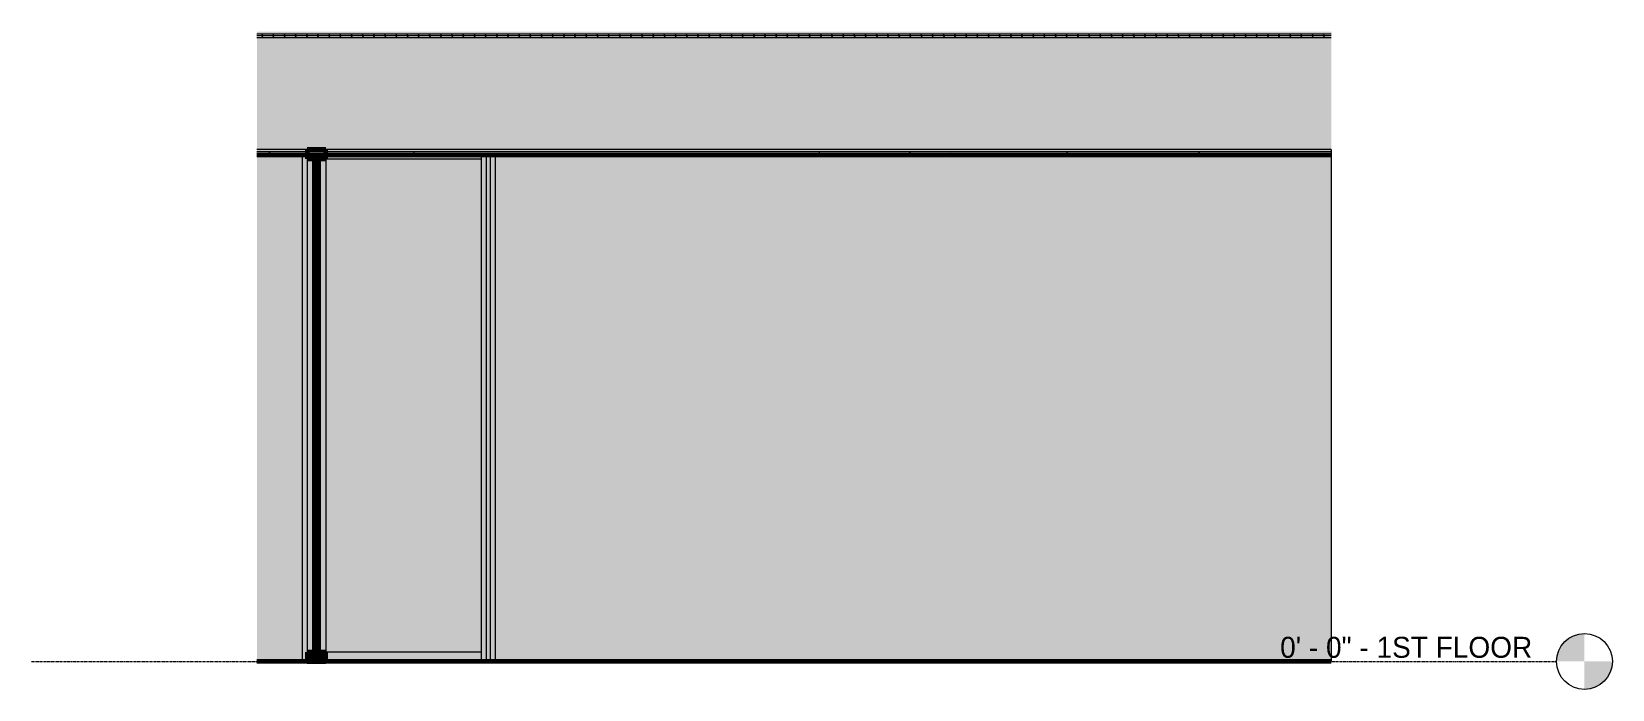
# Model space of a CAD drawing. Header units: inches. Extents: x -3547 to 1672, y -48 to 208.
# Drawn here: x -980.3 to -641, y -6 to 135.2 of the extents above; entities that cross this region are included whole.
import ezdxf

# ---------------------------------------------------------------- set-up
doc = ezdxf.new("R2010")
doc.units = ezdxf.units.IN
doc.header["$MEASUREMENT"] = 0
doc.linetypes.add('Aligning Line 1_8_', pattern=[0.25, 0.125, -0.125])
doc.linetypes.add('Grid Line 1_2_', pattern=[0.875, 0.5, -0.125, 0.125, -0.125])
for name, color, linetype, lineweight in [('0-2', 9, 'Continuous', 5), ('0-3', 165, 'Continuous', 5), ('0-4', 10, 'Continuous', 5), ('A-FLOR-5', 250, 'Continuous', 60), ('A-FLOR-7', 21, 'Continuous', 5), ('A-FLOR-8', 251, 'Continuous', 5), ('A-FLOR-LEVL', 51, 'Continuous', 9), ('A-FLOR-LEVL-1', 51, 'Grid Line 1_2_', 9), ('A-FLOR-LEVL-2', 151, 'Continuous', 9), ('A-FLOR-LEVL-3', 147, 'Continuous', 9), ('A-FLOR-MCUT-1', 7, 'Continuous', 18), ('A-FLOR-PATT-1', 253, 'Continuous', 9), ('A-FLOR-PATT-2', 90, 'Continuous', 9), ('A-GLAZ-CURT', 52, 'Continuous', 9), ('A-GLAZ-CURT-1', 52, 'Continuous', 60), ('A-GLAZ-CWMG', 51, 'Continuous', 9), ('A-GLAZ-CWMG-1', 51, 'Continuous', 60), ('G-ANNO-SYMB', 111, 'Aligning Line 1_8_', 9), ('G-ANNO-SYMB-1', 147, 'Aligning Line 1_8_', 9), ('I-WALL', 2, 'Continuous', 18), ('I-WALL-1', 2, 'Continuous', 5)]:
    doc.layers.add(name, color=color, linetype=linetype, lineweight=lineweight)
doc.styles.add('Century Gothic', font='ufonts.com_century-gothic.ttf', dxfattribs={"height": 4.5})

msp = doc.modelspace()

# ---------------------------------------------------------------- texts
at = {"layer": 'A-FLOR-LEVL', "insert": (-712.26, 5.28), "char_height": 4.5, "width": 64.9935, "attachment_point": 1, "style": 'Century Gothic'}
msp.add_mtext('0\' - 0" - 1ST FLOOR', dxfattribs=at)

# ---------------------------------------------------------------- blocks, each defined once
blk = doc.blocks.new('Level - Level Head - Circle-V16-Elevation 3 - a')
at = {"layer": 'A-FLOR-LEVL'}
h = blk.add_hatch(color=256, dxfattribs=at)
edge = h.paths.add_edge_path(flags=0)
edge.add_line((-2864.95, 0), (-2870.95, 0))
edge.add_arc((-2864.95, 0), 6, 90, 180, ccw=False)
edge.add_line((-2864.95, 6), (-2864.95, 0))
h = blk.add_hatch(color=256, dxfattribs=at)
edge = h.paths.add_edge_path(flags=0)
edge.add_line((-2864.95, -6), (-2864.95, 0))
edge.add_line((-2864.95, 0), (-2858.95, 0))
edge.add_arc((-2864.95, 0), 6, 270, 360, ccw=False)
at = {"layer": 'A-FLOR-LEVL-2'}
blk.add_circle((-2864.95, 0), 6, dxfattribs=at)
blk = doc.blocks.new('CTR - 2nd Phase_rvt-3-Elevation 3 - a')
at = {"layer": 'A-FLOR-LEVL-1'}
blk.add_line((-3198.25, 0), (-2870.95, 0), dxfattribs=at)
at = {"layer": '0-2'}
blk.add_blockref('Level - Level Head - Circle-V16-Elevation 3 - a', (0, 0), dxfattribs=at)
at = {"layer": 'A-FLOR-LEVL', "insert": (-2930.26, 5.28), "char_height": 4.5, "width": 64.9935, "attachment_point": 1, "style": 'Century Gothic'}
blk.add_mtext('0\' - 0" - 1ST FLOOR', dxfattribs=at)
blk = doc.blocks.new('Level - Level Head - Circle-V17-Elevation 3 - a')
at = {"layer": 'A-FLOR-LEVL'}
h = blk.add_hatch(color=256, dxfattribs=at)
edge = h.paths.add_edge_path(flags=0)
edge.add_line((-2864.95, 0), (-2870.95, 0))
edge.add_arc((-2864.95, 0), 6, 90, 180, ccw=False)
edge.add_line((-2864.95, 6), (-2864.95, 0))
h = blk.add_hatch(color=256, dxfattribs=at)
edge = h.paths.add_edge_path(flags=0)
edge.add_line((-2864.95, -6), (-2864.95, 0))
edge.add_line((-2864.95, 0), (-2858.95, 0))
edge.add_arc((-2864.95, 0), 6, 270, 360, ccw=False)
at = {"layer": 'A-FLOR-LEVL-3'}
blk.add_circle((-2864.95, 0), 6, dxfattribs=at)
blk = doc.blocks.new('CTR - 1st Phase - Unit Layouts_rvt-3-Elevation 3 - a')
at = {"layer": 'A-FLOR-LEVL-1'}
blk.add_line((-3198.25, 0), (-2870.95, 0), dxfattribs=at)
at = {"layer": '0-3'}
blk.add_blockref('Level - Level Head - Circle-V17-Elevation 3 - a', (0, 0), dxfattribs=at)
at = {"layer": 'A-FLOR-LEVL', "insert": (-2930.26, 5.28), "char_height": 4.5, "width": 64.9935, "attachment_point": 1, "style": 'Century Gothic'}
blk.add_mtext('0\' - 0" - 1ST FLOOR', dxfattribs=at)
blk = doc.blocks.new('CTR  - Topography_rvt-3-Elevation 3 - a')
at = {"layer": 'A-FLOR-LEVL-1'}
blk.add_line((-3198.25, 0), (-2870.95, 0), dxfattribs=at)
at = {"layer": 'G-ANNO-SYMB-1'}
blk.add_line((-2919.28, 0), (-3149.89, 0), dxfattribs=at)
at = {"layer": '0-3'}
blk.add_blockref('Level - Level Head - Circle-V17-Elevation 3 - a', (0, 0), dxfattribs=at)
at = {"layer": 'A-FLOR-LEVL', "insert": (-2930.26, 5.28), "char_height": 4.5, "width": 64.9935, "attachment_point": 1, "style": 'Century Gothic'}
blk.add_mtext('0\' - 0" - 1ST FLOOR', dxfattribs=at)
blk = doc.blocks.new('CTR - 1st Phase - Shell_rvt-3-Elevation 3 - a')
at = {"layer": 'A-FLOR-7'}
blk.add_hatch(color=256, dxfattribs=at).paths.add_polyline_path([(-2919.28, 109.87), (-2919.28, 133.87), (-3149.89, 133.87), (-3149.89, 109.87)], flags=0)
at = {"layer": 'A-FLOR-8'}
blk.add_hatch(color=256, dxfattribs=at).paths.add_polyline_path([(-3098.72, 109.37), (-2919.32, 109.37), (-2919.32, 109.87), (-3149.89, 109.87), (-3149.89, 109.37), (-3101.73, 109.37)], flags=0)
at = {"layer": 'A-FLOR-PATT-1'}
h = blk.add_hatch(dxfattribs=at)
h.set_pattern_fill('FP_5', color=256, style=0, pattern_type=2)
h.set_pattern_definition([(0, (-3029.648, 0), (7.68, 1.92), [0.634, -5.126, 0.634, -5.126, -30.72]), (0, (-3029.648, 0), (7.68, 1.92), [-11.52, 0.634, -10.886, 0.634, -5.126, -13.44]), (0, (-3029.648, 0), (7.68, 1.92), [-28.8, 0.634, -3.206, 0.634, -8.966]), (120, (-3026.768, 0.96), (-5.502769, 5.691075), [0.634, -5.126, 0.634, -5.126, -30.72]), (120, (-3026.768, 0.96), (-5.502769, 5.691075), [-11.52, 0.634, -10.886, 0.634, -5.126, -13.44]), (120, (-3026.768, 0.96), (-5.502769, 5.691075), [-28.8, 0.634, -3.206, 0.634, -8.966]), (240, (-3025.808, 4.8), (-2.177231, -7.611075), [0.634, -5.126, 0.634, -5.126, -30.72]), (240, (-3025.808, 4.8), (-2.177231, -7.611075), [-11.52, 0.634, -10.886, 0.634, -5.126, -13.44]), (240, (-3025.808, 4.8), (-2.177231, -7.611075), [-28.8, 0.634, -3.206, 0.634, -8.966])])
h.paths.add_polyline_path([(-3149.89, 134.62), (-2919.28, 134.62), (-2919.28, 135.19), (-3149.89, 135.19)], flags=0)
h = blk.add_hatch(dxfattribs=at)
h.set_pattern_fill('FP_6', color=256, style=0, pattern_type=2)
h.set_pattern_definition([(0, (-3029.648, 0), (0, 2.399), []), (315, (-3029.648, 0), (2.398506, 0), [3.393, -3.393]), (45, (-3029.648, 0), (2.398506, 0), [3.393, -3.393])])
h.paths.add_polyline_path([(-3071.67, 133.87), (-2919.28, 133.87), (-2919.28, 134.62), (-3149.89, 134.62), (-3149.89, 133.87)], flags=0)
at = {"layer": 'A-FLOR-PATT-2'}
h = blk.add_hatch(dxfattribs=at)
h.set_pattern_fill('FP_4', color=256, style=0, pattern_type=2)
h.set_pattern_definition([(0, (-3029.648, 0), (15.36, 3.84), [0.634, -10.886, 0.634, -10.886, -61.44]), (0, (-3029.648, 0), (15.36, 3.84), [-23.04, 0.634, -22.406, 0.634, -10.886, -26.88]), (0, (-3029.648, 0), (15.36, 3.84), [-57.6, 0.634, -7.046, 0.634, -18.566]), (120, (-3023.888, 1.92), (-11.00554, 11.38215), [0.634, -10.886, 0.634, -10.886, -61.44]), (120, (-3023.888, 1.92), (-11.00554, 11.38215), [-23.04, 0.634, -22.406, 0.634, -10.886, -26.88]), (120, (-3023.888, 1.92), (-11.00554, 11.38215), [-57.6, 0.634, -7.046, 0.634, -18.566]), (240, (-3021.968, 9.6), (-4.35446, -15.22215), [0.634, -10.886, 0.634, -10.886, -61.44]), (240, (-3021.968, 9.6), (-4.35446, -15.22215), [-23.04, 0.634, -22.406, 0.634, -10.886, -26.88]), (240, (-3021.968, 9.6), (-4.35446, -15.22215), [-57.6, 0.634, -7.046, 0.634, -18.566])])
h.paths.add_polyline_path([(-3149.89, 108.75), (-2919.28, 108.75), (-2919.28, 109.37), (-3149.89, 109.37)], flags=0)
at = {"layer": 'A-FLOR-5'}
for p, q in [((-3149.89, 108.75), (-2919.28, 108.75)), ((-2919.28, 0), (-3149.89, 0))]:
    blk.add_line(p, q, dxfattribs=at)
at = {"layer": 'A-FLOR-LEVL-1'}
blk.add_line((-3198.25, 0), (-2870.95, 0), dxfattribs=at)
at = {"layer": 'A-FLOR-MCUT-1'}
for p, q in [((-2919.28, 134.62), (-3149.89, 134.62)), ((-2919.28, 133.87), (-3149.89, 133.87)), ((-2919.28, 109.87), (-3149.89, 109.87)), ((-2919.28, 109.37), (-3149.89, 109.37))]:
    blk.add_line(p, q, dxfattribs=at)
at = {"layer": 'G-ANNO-SYMB-1'}
blk.add_line((-2919.28, 0), (-3149.89, 0), dxfattribs=at)
at = {"layer": '0-3'}
blk.add_blockref('Level - Level Head - Circle-V17-Elevation 3 - a', (0, 0), dxfattribs=at)
at = {"layer": 'A-FLOR-LEVL', "insert": (-2930.26, 5.28), "char_height": 4.5, "width": 64.9935, "attachment_point": 1, "style": 'Century Gothic'}
blk.add_mtext('0\' - 0" - 1ST FLOOR', dxfattribs=at)
blk = doc.blocks.new('CTR - 1st Phase -Stairs _ Elevators_rvt-3-Elevation 3 - a')
at = {"layer": 'A-FLOR-LEVL-1'}
blk.add_line((-3198.25, 0), (-2870.95, 0), dxfattribs=at)
at = {"layer": '0-3'}
blk.add_blockref('Level - Level Head - Circle-V17-Elevation 3 - a', (0, 0), dxfattribs=at)
at = {"layer": 'A-FLOR-LEVL', "insert": (-2930.26, 5.28), "char_height": 4.5, "width": 64.9935, "attachment_point": 1, "style": 'Century Gothic'}
blk.add_mtext('0\' - 0" - 1ST FLOOR', dxfattribs=at)
blk = doc.blocks.new('System Panel - Glazed-2030653-Elevation 3 - a')
at = {"layer": 'A-GLAZ-CURT'}
blk.add_hatch(color=256, dxfattribs=at).paths.add_polyline_path([(-3137.12, 2), (-3136.62, 2), (-3136.62, 107.88), (-3137.62, 107.88), (-3137.62, 2)], flags=0)
at = {"layer": 'A-GLAZ-CURT-1'}
for p, q in [((-3136.62, 107.88), (-3137.62, 107.88)), ((-3137.62, 107.88), (-3137.62, 2)), ((-3136.62, 2), (-3136.62, 107.88)), ((-3137.62, 2), (-3136.62, 2))]:
    blk.add_line(p, q, dxfattribs=at)
blk = doc.blocks.new('Rectangular Mullion - 2_ x 4_ rectangular-1978849-Elevation 3 - a')
at = {"layer": 'A-GLAZ-CWMG'}
blk.add_hatch(color=256, dxfattribs=at).paths.add_polyline_path([(-3135.12, 107.88), (-3135.12, 108.75), (-3139.12, 108.75), (-3139.12, 107.88), (-3136.62, 107.88)], flags=0)
at = {"layer": 'A-GLAZ-CWMG-1'}
for p, q in [((-3135.12, 109.88), (-3139.12, 109.88)), ((-3139.12, 109.88), (-3139.12, 107.88)), ((-3135.12, 107.88), (-3135.12, 109.88)), ((-3139.12, 107.88), (-3135.12, 107.88))]:
    blk.add_line(p, q, dxfattribs=at)
blk = doc.blocks.new('Rectangular Mullion - 2_ x 4_ rectangular-1978850-Elevation 3 - a')
at = {"layer": 'A-GLAZ-CWMG'}
blk.add_hatch(color=256, dxfattribs=at).paths.add_polyline_path([(-3136.62, 0), (-3135.12, 0), (-3135.12, 2), (-3139.12, 2), (-3139.12, 0), (-3137.12, 0)], flags=0)
at = {"layer": 'A-GLAZ-CWMG-1'}
for p, q in [((-3135.12, 2), (-3139.12, 2)), ((-3139.12, 2), (-3139.12, 0)), ((-3139.12, 0), (-3135.12, 0)), ((-3135.12, 0), (-3135.12, 2))]:
    blk.add_line(p, q, dxfattribs=at)
blk = doc.blocks.new('Rectangular Mullion - 2_ x 4_ rectangular-2030648-Elevation 3 - a')
at = {"layer": 'A-GLAZ-CWMG'}
h = blk.add_hatch(color=256, dxfattribs=at)
h.paths.add_polyline_path([(-3137.62, 2), (-3137.62, 107.88), (-3139.12, 107.88), (-3139.12, 2)], flags=0)
h.paths.add_polyline_path([(-3135.12, 2), (-3135.12, 107.88), (-3136.62, 107.88), (-3136.62, 2)], flags=0)
for p, q in [((-3139.12, 107.88), (-3139.12, 2)), ((-3135.12, 107.88), (-3135.12, 2))]:
    blk.add_line(p, q, dxfattribs=at)
blk = doc.blocks.new('System Panel - Glazed-2075370-Elevation 3 - a')
at = {"layer": 'A-GLAZ-CURT'}
blk.add_hatch(color=256, dxfattribs=at).paths.add_polyline_path([(-3135.12, 2), (-3101.73, 2), (-3101.73, 107.88), (-3135.12, 107.88)], flags=0)
blk = doc.blocks.new('Rectangular Mullion - 2_ x 4_ rectangular-2075366-Elevation 3 - a')
at = {"layer": 'A-GLAZ-CWMG'}
blk.add_hatch(color=256, dxfattribs=at).paths.add_polyline_path([(-3134.12, 107.88), (-3101.73, 107.88), (-3101.73, 108.75), (-3135.12, 108.75), (-3135.12, 107.88)], flags=0)
for p in [(-3101.73, 108.75), (-3135.12, 107.88)]:
    blk.add_line(p, (-3101.73, 107.88), dxfattribs=at)
blk = doc.blocks.new('Rectangular Mullion - 2_ x 4_ rectangular-2075367-Elevation 3 - a')
at = {"layer": 'A-GLAZ-CWMG'}
blk.add_hatch(color=256, dxfattribs=at).paths.add_polyline_path([(-3135.12, 0), (-3101.73, 0), (-3101.73, 2), (-3135.12, 2)], flags=0)
for q in [(-3135.12, 2), (-3101.73, 0)]:
    blk.add_line((-3101.73, 2), q, dxfattribs=at)
blk = doc.blocks.new('Rectangular Mullion - 2_ x 4_ rectangular-2075504-Elevation 3 - a')
at = {"layer": 'A-GLAZ-CWMG'}
blk.add_hatch(color=256, dxfattribs=at).paths.add_polyline_path([(-3098.72, 0), (-3098.72, 108.75), (-3099.73, 108.75), (-3099.73, 0)], flags=0)
blk.add_line((-3100.72, 108.75), (-3100.72, 0), dxfattribs=at)
blk = doc.blocks.new('Rectangular Mullion - 2_ x 4_ rectangular-2075369-Elevation 3 - a')
at = {"layer": 'A-GLAZ-CWMG'}
blk.add_hatch(color=256, dxfattribs=at).paths.add_polyline_path([(-3101.73, 0), (-3099.73, 0), (-3099.73, 108.75), (-3101.73, 108.75)], flags=0)
for p, q in [((-3101.73, 108.75), (-3101.73, 0)), ((-3099.73, 0), (-3099.73, 108.75))]:
    blk.add_line(p, q, dxfattribs=at)
blk = doc.blocks.new('Level - Level Head - Circle-50818-Elevation 3 - a')
at = {"layer": 'A-FLOR-LEVL'}
h = blk.add_hatch(color=256, dxfattribs=at)
edge = h.paths.add_edge_path(flags=0)
edge.add_line((-2864.95, 0), (-2870.95, 0))
edge.add_arc((-2864.95, 0), 6, 90, 180, ccw=False)
edge.add_line((-2864.95, 6), (-2864.95, 0))
h = blk.add_hatch(color=256, dxfattribs=at)
edge = h.paths.add_edge_path(flags=0)
edge.add_line((-2864.95, -6), (-2864.95, 0))
edge.add_line((-2864.95, 0), (-2858.95, 0))
edge.add_arc((-2864.95, 0), 6, 270, 360, ccw=False)
blk.add_circle((-2864.95, 0), 6, dxfattribs=at)

# ---------------------------------------------------------------- hatches: boundary and pattern name
at = {"layer": 'I-WALL'}
h = msp.add_hatch(color=256, dxfattribs=at)
h.paths.add_polyline_path([(-701.33, 0), (-701.29, 0), (-701.29, 108.75), (-701.33, 108.75)], flags=0)
h.paths.add_polyline_path([(-701.29, 109.37), (-701.29, 109.87), (-701.33, 109.87), (-701.33, 109.37)], flags=0)
at = {"layer": 'I-WALL-1'}
for points in [[(-922.13, 0), (-922.13, 108.75), (-931.89, 108.75), (-931.89, 0)], [(-921.13, 0), (-921.13, 108.75), (-922.13, 108.75), (-922.13, 0)], [(-701.33, 0), (-701.33, 108.75), (-880.73, 108.75), (-880.73, 0)]]:
    msp.add_hatch(color=256, dxfattribs=at).paths.add_polyline_path(points, flags=0)

# ---------------------------------------------------------------- linework, layer by layer
at = {"layer": 'A-FLOR-LEVL-1'}
msp.add_line((-980.25, 0), (-652.95, 0), dxfattribs=at)
at = {"layer": 'G-ANNO-SYMB'}
msp.add_line((-701.29, 0), (-931.89, 0), dxfattribs=at)
at = {"layer": 'I-WALL'}
for p, q in [((-922.13, 0), (-922.13, 108.75)), ((-880.73, 108.75), (-880.73, 0)), ((-701.29, 109.87), (-701.33, 109.87)), ((-701.33, 109.87), (-701.33, 0)), ((-701.33, 0), (-701.29, 0))]:
    msp.add_line(p, q, dxfattribs=at)

# ---------------------------------------------------------------- block references
at = {"layer": '0-4'}
for name in ['CTR - 1st Phase - Shell_rvt-3-Elevation 3 - a', 'CTR - 2nd Phase_rvt-3-Elevation 3 - a', 'CTR - 1st Phase - Unit Layouts_rvt-3-Elevation 3 - a', 'CTR  - Topography_rvt-3-Elevation 3 - a', 'CTR - 1st Phase -Stairs _ Elevators_rvt-3-Elevation 3 - a']:
    msp.add_blockref(name, (2218, 0), dxfattribs=at)
at = {"layer": 'A-FLOR-LEVL'}
msp.add_blockref('Level - Level Head - Circle-50818-Elevation 3 - a', (2218, 0), dxfattribs=at)
at = {"layer": 'A-GLAZ-CURT'}
for name in ['System Panel - Glazed-2030653-Elevation 3 - a', 'System Panel - Glazed-2075370-Elevation 3 - a']:
    msp.add_blockref(name, (2218, 0), dxfattribs=at)
at = {"layer": 'A-GLAZ-CWMG'}
for name in ['Rectangular Mullion - 2_ x 4_ rectangular-1978849-Elevation 3 - a', 'Rectangular Mullion - 2_ x 4_ rectangular-2075366-Elevation 3 - a', 'Rectangular Mullion - 2_ x 4_ rectangular-2075369-Elevation 3 - a', 'Rectangular Mullion - 2_ x 4_ rectangular-2075504-Elevation 3 - a', 'Rectangular Mullion - 2_ x 4_ rectangular-2030648-Elevation 3 - a', 'Rectangular Mullion - 2_ x 4_ rectangular-1978850-Elevation 3 - a', 'Rectangular Mullion - 2_ x 4_ rectangular-2075367-Elevation 3 - a']:
    msp.add_blockref(name, (2218, 0), dxfattribs=at)

msp.set_redraw_order([(e.dxf.handle, doc.entitydb.next_handle()) for e in msp.query("TEXT MTEXT ATTDEF DIMENSION ARC_DIMENSION")])  # texts and dimensions are drawn at this point

doc.saveas('drawing.dxf')
